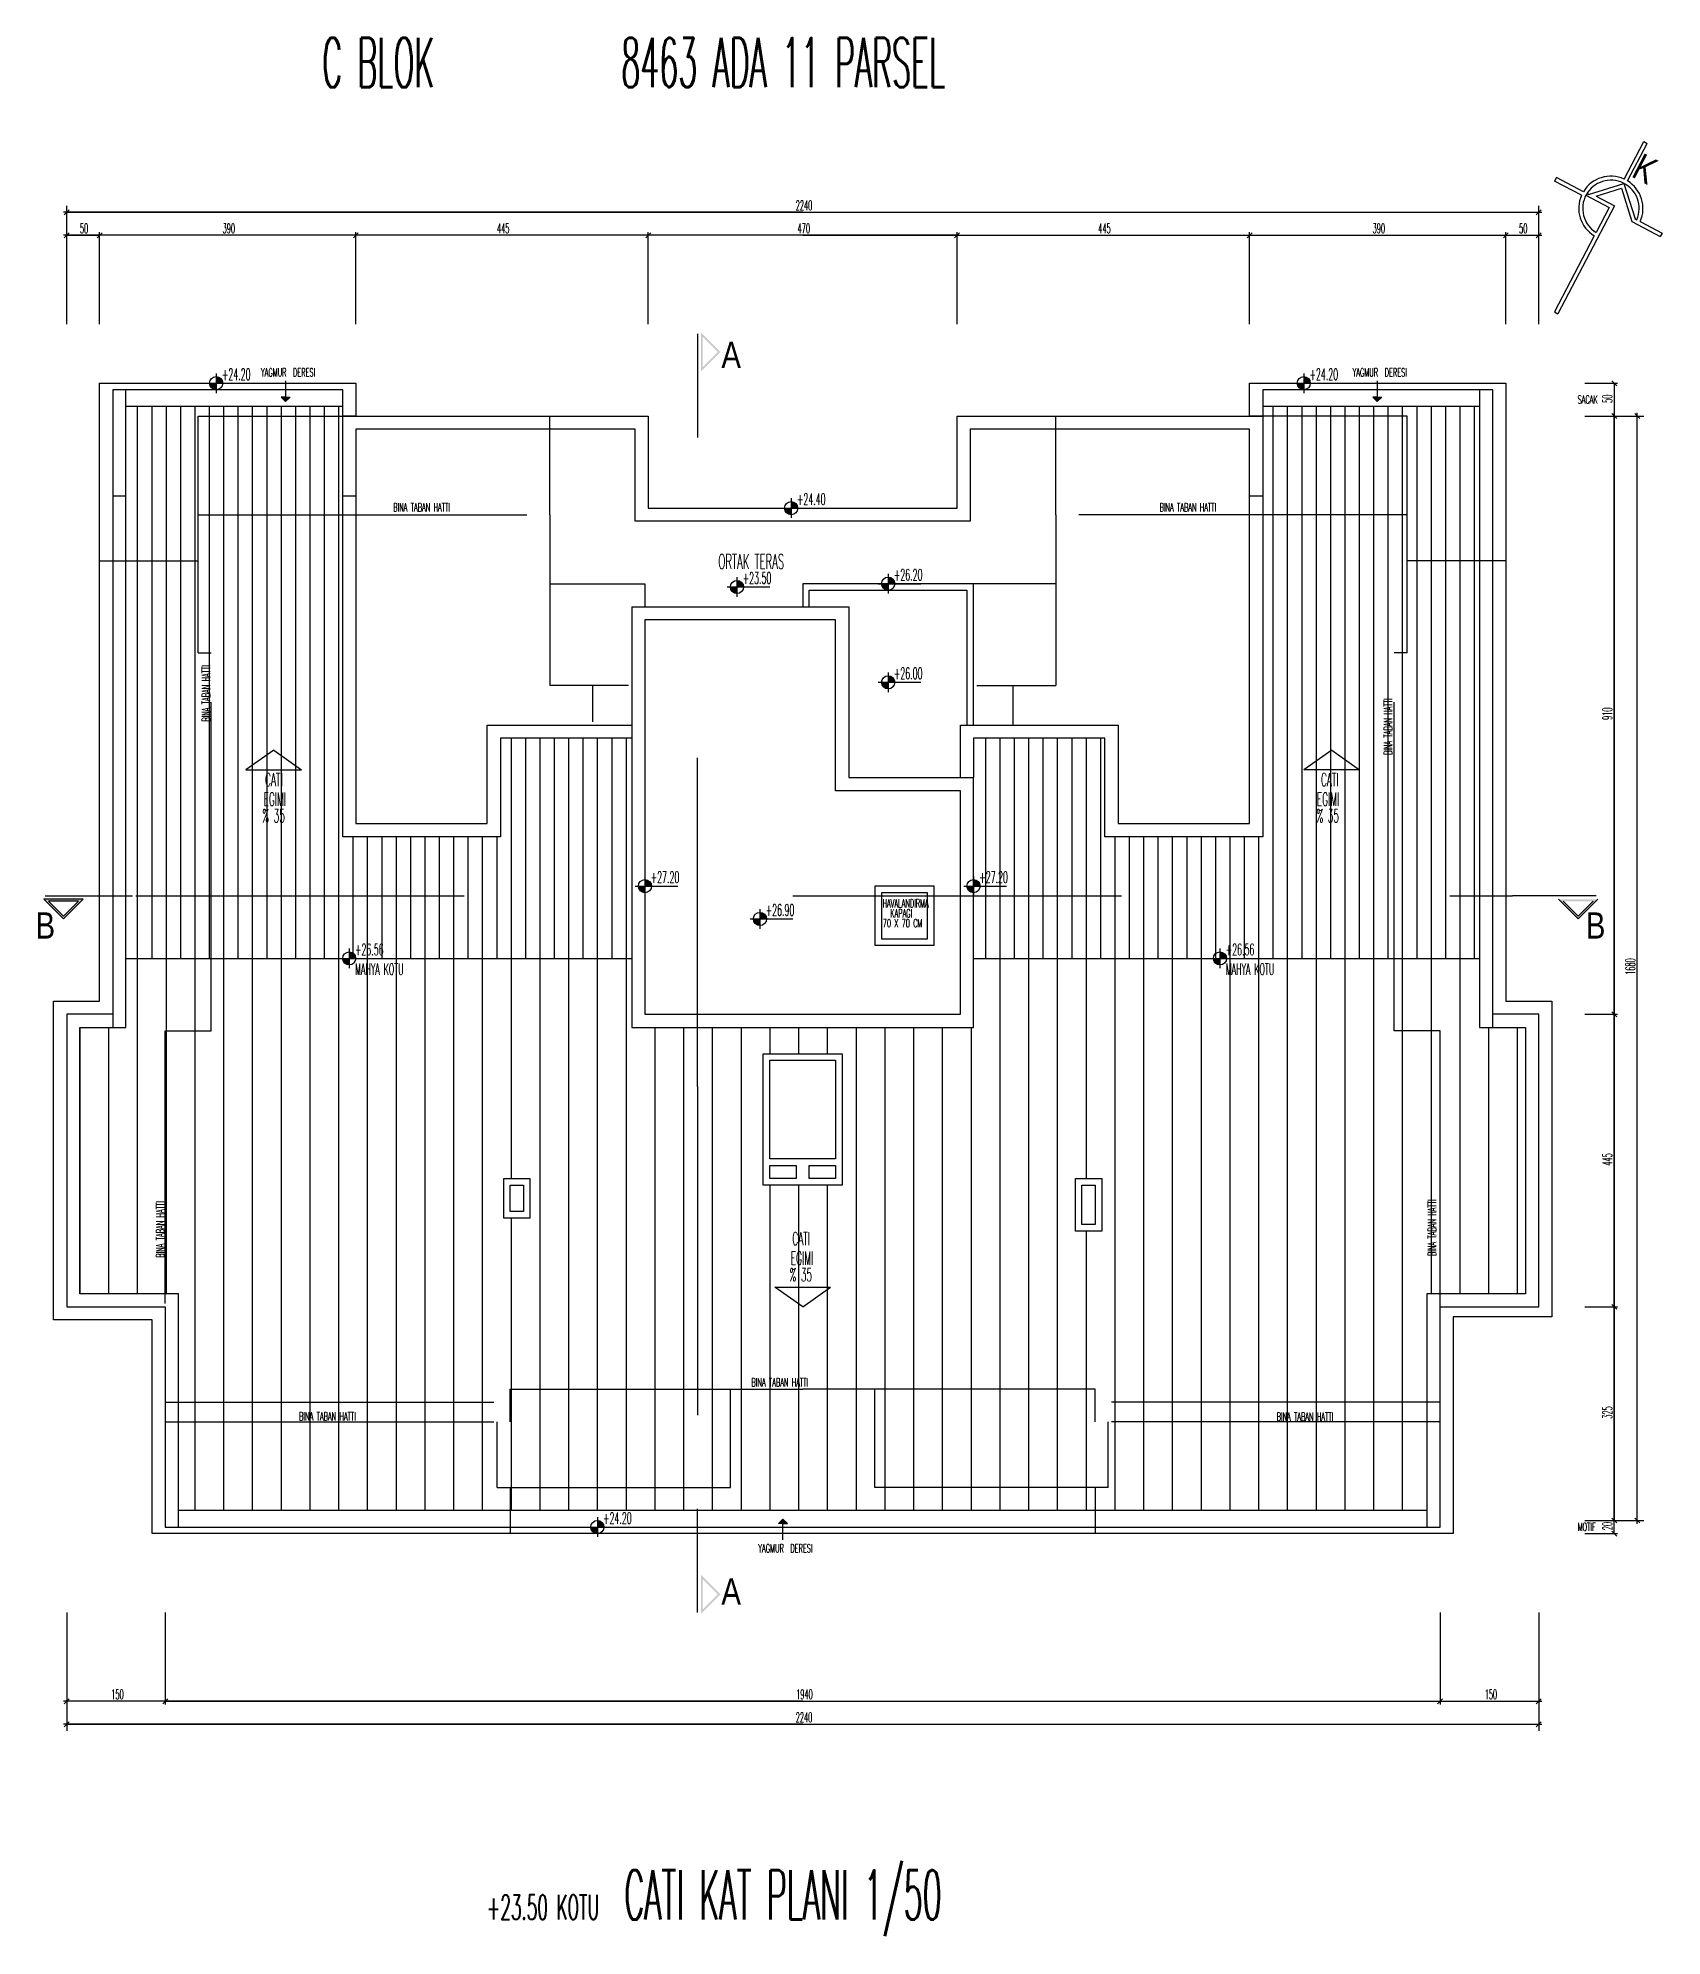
# Model space of a CAD drawing. Extents: x 78 to 306, y -397 to 18.
# Drawn here: x 277.383 to 277.878, y -396.89 to -396.313 of the extents above; entities that cross this region are included whole.
import ezdxf

# ---------------------------------------------------------------- set-up
doc = ezdxf.new("R2010")
doc.units = 0
doc.header["$LTSCALE"] = 0.5
doc.header["$MEASUREMENT"] = 0
doc.linetypes.add('DASHED', pattern=[0.75, 0.5, -0.25])
doc.linetypes.add('DOT2', pattern=[0.125, 0, -0.125])
doc.layers.get('0').update_dxf_attribs({"linetype": 'CONTINUOUS'})
for name, color, linetype in [('DUVAR', 6, 'CONTINUOUS'), ('IZDUSUM', 2, 'DOT2'), ('KAPI', 1, 'CONTINUOUS'), ('KOLON', 4, 'CONTINUOUS'), ('MERDIVEN', 3, 'CONTINUOUS'), ('OLCU', 31, 'CONTINUOUS'), ('TARAMA', 8, 'CONTINUOUS')]:
    doc.layers.add(name, color=color, linetype=linetype)
doc.styles.add('MİMARİ YAZI', font='arial.ttf')
doc.styles.add('OLCU', font='romans.shx', dxfattribs={"width": 0.6, "height": 0.125})
doc.styles.add('OLCUIC', font='ROMANS.SHX', dxfattribs={"width": 0.4, "height": 0.15})

msp = doc.modelspace()

# ---------------------------------------------------------------- texts
at = {"layer": 'KAPI'}
for s, height, rotation, style, width, p in [('K', 0.0081, 332.47256, 'MİMARİ YAZI', 0.8, (277.86799, -396.35452)), ('YAGMUR  DERESI', 0.0025, 360, 'OLCU', 0.5, (277.45128, -396.41552)), ('YAGMUR  DERESI', 0.0025, 360, 'OLCU', 0.5, (277.78351, -396.41552)), ('BINA TABAN HATTI', 0.0025, 360, 'OLCU', 0.5, (277.49154, -396.45656)), ('BINA TABAN HATTI', 0.0025, 360, 'OLCU', 0.5, (277.72475, -396.45656)), ('BINA TABAN HATTI', 0.0025, 90, 'OLCU', 0.5, (277.4358, -396.52054)), ('BINA TABAN HATTI', 0.0025, 90, 'OLCU', 0.5, (277.79554, -396.53068)), ('HAVALANDIRMA', 0.0025, 360, 'OLCU', 0.5, (277.64045, -396.57705)), ('70 X 70 CM', 0.0025, 360, 'OLCU', 0.5, (277.64052, -396.58309)), ('  KAPAGI', 0.0025, 360, 'OLCU', 0.5, (277.64077, -396.58008)), ('BINA TABAN HATTI', 0.0025, 90, 'OLCU', 0.5, (277.42185, -396.68363)), ('BINA TABAN HATTI', 0.0025, 90, 'OLCU', 0.5, (277.80891, -396.68311)), ('BINA TABAN HATTI', 0.0025, 360, 'OLCU', 0.5, (277.60054, -396.72276)), ('BINA TABAN HATTI', 0.0025, 360, 'OLCU', 0.5, (277.46289, -396.73312)), ('BINA TABAN HATTI', 0.0025, 360, 'OLCU', 0.5, (277.76039, -396.7332)), ('YAGMUR  DERESI', 0.0025, 360, 'OLCU', 0.5, (277.60265, -396.77327))]:
    msp.add_text(s, height=height, rotation=rotation, dxfattribs=dict(at, style=style, width=width)).set_placement(p)
for s, height, style, width, p in [('A', 0.008, 'MİMARİ YAZI', 0.8, (277.59139, -396.41297)), ('SACAK', 0.0025, 'OLCU', 0.5, (277.85199, -396.42376)), ('B', 0.008, 'MİMARİ YAZI', 0.8, (277.38266, -396.58653)), ('B', 0.008, 'MİMARİ YAZI', 0.8, (277.85449, -396.58653)), ('MOTIF', 0.0025, 'OLCU', 0.5, (277.85199, -396.76676)), ('A', 0.008, 'MİMARİ YAZI', 0.8, (277.59139, -396.78915))]:
    msp.add_text(s, height=height, dxfattribs=dict(at, style=style, width=width)).set_placement(p)
at = {"layer": 'KOLON', "style": 'OLCU', "width": 0.45}
for s, p in [('C BLOK', (277.46991, -396.32752)), ('8463 ADA 11 PARSEL', (277.56091, -396.32752)), ('CATI KAT PLANI 1/50 ', (277.56184, -396.88499))]:
    msp.add_text(s, height=0.015, dxfattribs=at).set_placement(p)
at = {"layer": 'MERDIVEN', "style": 'OLCU', "width": 0.5}
for s, height, p in [('+24.20', 0.0035, (277.4394, -396.41659)), ('+24.20', 0.0035, (277.7704, -396.41659)), ('+24.40', 0.0035, (277.6144, -396.45459)), ('+23.50', 0.0035, (277.5979, -396.47859)), ('+26.20', 0.0035, (277.6439, -396.47759)), ('+26.00', 0.0035, (277.6439, -396.50759)), ('CATI', 0.004, (277.45251, -396.54016)), ('CATI', 0.004, (277.45251, -396.54016)), ('CATI', 0.004, (277.77387, -396.54016)), ('CATI', 0.004, (277.77387, -396.54016)), ('%%% 35', 0.004, (277.45168, -396.55116)), ('%%% 35', 0.004, (277.45168, -396.55116)), ('EGIMI', 0.004, (277.45205, -396.54612)), ('EGIMI', 0.004, (277.45205, -396.54612)), ('%%% 35', 0.004, (277.77251, -396.55116)), ('%%% 35', 0.004, (277.77251, -396.55116)), ('EGIMI', 0.004, (277.77262, -396.54612)), ('EGIMI', 0.004, (277.77262, -396.54612)), ('+27.20', 0.0035, (277.5699, -396.56959)), ('+27.20', 0.0035, (277.6699, -396.56959)), ('+26.90', 0.0035, (277.6049, -396.57959)), ('+26.56', 0.0035, (277.4799, -396.59159)), ('+26.56', 0.0035, (277.7449, -396.59159)), ('MAHYA KOTU', 0.0035, (277.4799, -396.59759)), ('MAHYA KOTU', 0.0035, (277.7449, -396.59759)), ('CATI', 0.004, (277.61298, -396.6798)), ('CATI', 0.004, (277.61298, -396.6798)), ('EGIMI', 0.004, (277.61252, -396.68576)), ('EGIMI', 0.004, (277.61252, -396.68576)), ('%%% 35', 0.004, (277.61215, -396.6908)), ('%%% 35', 0.004, (277.61215, -396.6908)), ('+24.20', 0.0035, (277.5554, -396.76459))]:
    msp.add_text(s, height=height, dxfattribs=at).set_placement(p)
at = {"layer": 'MERDIVEN', "linetype": 'ByBlock', "style": 'OLCU', "width": 0.5}
for s, height, p in [('ORTAK TERAS', 0.0045, (277.59047, -396.47403)), ('+23.50 KOTU', 0.0075, (277.51995, -396.885))]:
    msp.add_text(s, height=height, dxfattribs=at).set_placement(p)
at = {"layer": 'OLCU', "style": 'OLCUIC', "width": 0.4}
for s, p in [('2240', (277.61403, -396.36496)), ('50', (277.39617, -396.37196)), ('390', (277.4396, -396.37196)), ('445', (277.5231, -396.37196)), ('470', (277.6146, -396.37196)), ('445', (277.7061, -396.37196)), ('390', (277.7896, -396.37196)), ('50', (277.83417, -396.37196)), ('150', (277.40572, -396.81796)), ('1940', (277.61414, -396.81796)), ('150', (277.82372, -396.81796)), ('2240', (277.61403, -396.82496))]:
    msp.add_text(s, height=0.003, dxfattribs=at).set_placement(p)
for s, p in [('50', (277.86254, -396.42353)), ('910', (277.86254, -396.51999)), ('1680', (277.86954, -396.59756)), ('445', (277.86254, -396.6556)), ('325', (277.86254, -396.7326)), ('20', (277.86254, -396.76653))]:
    msp.add_text(s, height=0.003, rotation=90, dxfattribs=at).set_placement(p)

# ---------------------------------------------------------------- hatches: boundary and pattern name
at = {"layer": 'KAPI'}
h = msp.add_hatch(color=256, dxfattribs=at)
h.paths.add_polyline_path([(277.58514, -396.41408), (277.58514, -396.40208), (277.59114, -396.40808)])
h.paths.add_polyline_path([(277.58574, -396.41264), (277.5903, -396.40808), (277.58574, -396.40353)], flags=16)
at = {"layer": 'KAPI', "ltscale": 1.4}
for points in [[(277.46012, -396.42182), (277.45877, -396.42182), (277.45741, -396.42182), (277.45877, -396.42315)], [(277.79236, -396.42182), (277.791, -396.42182), (277.78964, -396.42182), (277.791, -396.42315)], [(277.6115, -396.76449), (277.61014, -396.76449), (277.60879, -396.76449), (277.61014, -396.76316)]]:
    msp.add_hatch(color=256, dxfattribs=at).paths.add_polyline_path(points)
at = {"layer": 'KAPI'}
h = msp.add_hatch(color=256, dxfattribs=at)
h.paths.add_polyline_path([(277.39714, -396.57456), (277.38514, -396.57456), (277.39114, -396.58056)])
h.paths.add_polyline_path([(277.3957, -396.57516), (277.39114, -396.57971), (277.38659, -396.57516)], flags=16)
h = msp.add_hatch(color=256, dxfattribs=at)
h.paths.add_polyline_path([(277.84614, -396.57456), (277.85814, -396.57456), (277.85214, -396.58056)])
h.paths.add_polyline_path([(277.84759, -396.57516), (277.85214, -396.57971), (277.8567, -396.57516)], flags=16)
h = msp.add_hatch(color=256, dxfattribs=at)
h.paths.add_polyline_path([(277.58514, -396.78004), (277.58514, -396.79204), (277.59114, -396.78604)])
h.paths.add_polyline_path([(277.58574, -396.78148), (277.5903, -396.78604), (277.58574, -396.79059)], flags=16)
at = {"layer": 'MERDIVEN'}
h = msp.add_hatch(color=256, dxfattribs=at)
h.paths.add_polyline_path([(277.43764, -396.41556), (277.43764, -396.41756), (277.43964, -396.41756, 0.414214)])
h.paths.add_polyline_path([(277.43764, -396.41956), (277.43764, -396.41756), (277.43564, -396.41756, 0.414214)])
h = msp.add_hatch(color=256, dxfattribs=at)
h.paths.add_polyline_path([(277.76864, -396.41556), (277.76864, -396.41756), (277.77064, -396.41756, 0.414214)])
h.paths.add_polyline_path([(277.76864, -396.41956), (277.76864, -396.41756), (277.76664, -396.41756, 0.414214)])
h = msp.add_hatch(color=256, dxfattribs=at)
h.paths.add_polyline_path([(277.61264, -396.45356), (277.61264, -396.45556), (277.61464, -396.45556, 0.414214)])
h.paths.add_polyline_path([(277.61264, -396.45756), (277.61264, -396.45556), (277.61064, -396.45556, 0.414214)])
h = msp.add_hatch(color=256, dxfattribs=at)
h.paths.add_polyline_path([(277.59614, -396.47756), (277.59614, -396.47956), (277.59814, -396.47956, 0.414214)])
h.paths.add_polyline_path([(277.59614, -396.48156), (277.59614, -396.47956), (277.59414, -396.47956, 0.414214)])
h = msp.add_hatch(color=256, dxfattribs=at)
h.paths.add_polyline_path([(277.64214, -396.47656), (277.64214, -396.47856), (277.64414, -396.47856, 0.414214)])
h.paths.add_polyline_path([(277.64214, -396.48056), (277.64214, -396.47856), (277.64014, -396.47856, 0.414214)])
h = msp.add_hatch(color=256, dxfattribs=at)
h.paths.add_polyline_path([(277.64214, -396.50656), (277.64214, -396.50856), (277.64414, -396.50856, 0.414214)])
h.paths.add_polyline_path([(277.64214, -396.51056), (277.64214, -396.50856), (277.64014, -396.50856, 0.414214)])
h = msp.add_hatch(color=256, dxfattribs=at)
h.paths.add_polyline_path([(277.56814, -396.56856), (277.56814, -396.57056), (277.57014, -396.57056, 0.414214)])
h.paths.add_polyline_path([(277.56814, -396.57256), (277.56814, -396.57056), (277.56614, -396.57056, 0.414214)])
h = msp.add_hatch(color=256, dxfattribs=at)
h.paths.add_polyline_path([(277.66814, -396.56856), (277.66814, -396.57056), (277.67014, -396.57056, 0.414214)])
h.paths.add_polyline_path([(277.66814, -396.57256), (277.66814, -396.57056), (277.66614, -396.57056, 0.414214)])
h = msp.add_hatch(color=256, dxfattribs=at)
h.paths.add_polyline_path([(277.60314, -396.57856), (277.60314, -396.58056), (277.60514, -396.58056, 0.414214)])
h.paths.add_polyline_path([(277.60314, -396.58256), (277.60314, -396.58056), (277.60114, -396.58056, 0.414214)])
h = msp.add_hatch(color=256, dxfattribs=at)
h.paths.add_polyline_path([(277.47814, -396.59056), (277.47814, -396.59256), (277.48014, -396.59256, 0.414214)])
h.paths.add_polyline_path([(277.47814, -396.59456), (277.47814, -396.59256), (277.47614, -396.59256, 0.414214)])
h = msp.add_hatch(color=256, dxfattribs=at)
h.paths.add_polyline_path([(277.74314, -396.59056), (277.74314, -396.59256), (277.74514, -396.59256, 0.414214)])
h.paths.add_polyline_path([(277.74314, -396.59456), (277.74314, -396.59256), (277.74114, -396.59256, 0.414214)])
h = msp.add_hatch(color=256, dxfattribs=at)
h.paths.add_polyline_path([(277.55364, -396.76356), (277.55364, -396.76556), (277.55564, -396.76556, 0.414214)])
h.paths.add_polyline_path([(277.55364, -396.76756), (277.55364, -396.76556), (277.55164, -396.76556, 0.414214)])

# ---------------------------------------------------------------- linework, layer by layer
at = {"color": 0, "linetype": 'ByBlock'}
for p, q in [((277.39289, -396.36481), (277.39139, -396.36631)), ((277.83939, -396.36631), (277.84089, -396.36481)), ((277.39289, -396.37181), (277.39139, -396.37331)), ((277.40139, -396.37331), (277.40289, -396.37181)), ((277.40289, -396.37181), (277.40139, -396.37331)), ((277.47939, -396.37331), (277.48089, -396.37181)), ((277.48089, -396.37181), (277.47939, -396.37331)), ((277.56839, -396.37331), (277.56989, -396.37181)), ((277.56989, -396.37181), (277.56839, -396.37331)), ((277.66239, -396.37331), (277.66389, -396.37181)), ((277.66389, -396.37181), (277.66239, -396.37331)), ((277.75289, -396.37181), (277.75139, -396.37331)), ((277.75139, -396.37331), (277.75289, -396.37181)), ((277.83089, -396.37181), (277.82939, -396.37331)), ((277.82939, -396.37331), (277.83089, -396.37181)), ((277.83939, -396.37331), (277.84089, -396.37181)), ((277.86389, -396.41831), (277.86239, -396.41681)), ((277.86239, -396.42681), (277.86389, -396.42831)), ((277.86389, -396.42831), (277.86239, -396.42681)), ((277.87089, -396.42831), (277.86939, -396.42681)), ((277.86389, -396.61031), (277.86239, -396.60881)), ((277.86239, -396.60881), (277.86389, -396.61031)), ((277.86389, -396.69931), (277.86239, -396.69781)), ((277.86239, -396.69781), (277.86389, -396.69931)), ((277.86389, -396.76431), (277.86239, -396.76281)), ((277.86239, -396.76281), (277.86389, -396.76431)), ((277.86239, -396.76681), (277.86389, -396.76831)), ((277.86939, -396.76281), (277.87089, -396.76431)), ((277.39289, -396.81781), (277.39139, -396.81931)), ((277.42289, -396.81781), (277.42139, -396.81931)), ((277.42139, -396.81931), (277.42289, -396.81781)), ((277.80939, -396.81931), (277.81089, -396.81781)), ((277.81089, -396.81781), (277.80939, -396.81931)), ((277.83939, -396.81931), (277.84089, -396.81781)), ((277.39289, -396.82481), (277.39139, -396.82631)), ((277.83939, -396.82631), (277.84089, -396.82481))]:
    msp.add_line(p, q, dxfattribs=at)
at = {"layer": 'DUVAR', "ltscale": 1.4}
for p, q in [((277.40214, -396.41756), (277.48014, -396.41756)), ((277.40214, -396.60556), (277.40214, -396.41756)), ((277.47614, -396.41956), (277.40614, -396.41956)), ((277.40614, -396.41956), (277.40614, -396.61356)), ((277.41014, -396.61356), (277.41014, -396.41956)), ((277.47614, -396.55556), (277.47614, -396.41956)), ((277.48014, -396.41756), (277.48014, -396.42756)), ((277.75214, -396.42756), (277.75214, -396.41756)), ((277.75214, -396.41756), (277.83014, -396.41756)), ((277.82614, -396.41956), (277.75614, -396.41956)), ((277.75614, -396.41956), (277.75614, -396.42756)), ((277.82214, -396.41956), (277.82214, -396.61356)), ((277.82614, -396.61356), (277.82614, -396.41956)), ((277.83014, -396.41756), (277.83014, -396.60556)), ((277.48014, -396.42756), (277.47614, -396.42756)), ((277.48014, -396.42756), (277.56914, -396.42756)), ((277.56514, -396.43156), (277.48014, -396.43156)), ((277.48014, -396.43156), (277.48014, -396.55156)), ((277.56514, -396.45956), (277.56514, -396.43156)), ((277.56914, -396.42756), (277.56914, -396.45556)), ((277.66314, -396.45556), (277.66314, -396.42756)), ((277.66314, -396.42756), (277.75614, -396.42756)), ((277.75214, -396.43156), (277.66714, -396.43156)), ((277.66714, -396.43156), (277.66714, -396.45956)), ((277.75214, -396.55156), (277.75214, -396.43156)), ((277.75614, -396.42756), (277.75614, -396.55556)), ((277.40614, -396.45185), (277.41014, -396.45185)), ((277.47614, -396.45185), (277.48014, -396.45185)), ((277.75214, -396.45185), (277.75614, -396.45185)), ((277.61614, -396.45956), (277.56514, -396.45956)), ((277.56914, -396.45556), (277.61614, -396.45556)), ((277.61614, -396.45556), (277.66314, -396.45556)), ((277.66714, -396.45956), (277.61614, -396.45956)), ((277.66814, -396.47856), (277.61614, -396.47856)), ((277.61614, -396.47856), (277.61614, -396.48556)), ((277.61814, -396.48556), (277.61814, -396.48056)), ((277.61814, -396.48056), (277.66614, -396.48056)), ((277.66614, -396.48056), (277.66614, -396.52156)), ((277.66814, -396.52156), (277.66814, -396.47856)), ((277.52014, -396.55156), (277.52014, -396.52156)), ((277.52014, -396.52156), (277.56414, -396.52156)), ((277.66414, -396.53756), (277.66414, -396.52156)), ((277.66414, -396.52156), (277.71214, -396.52156)), ((277.71214, -396.52156), (277.71214, -396.55156)), ((277.56414, -396.52556), (277.52414, -396.52556)), ((277.52414, -396.52556), (277.52414, -396.55556)), ((277.70814, -396.52556), (277.66814, -396.52556)), ((277.66814, -396.52556), (277.66814, -396.53756)), ((277.70814, -396.55556), (277.70814, -396.52556)), ((277.48014, -396.55156), (277.52014, -396.55156)), ((277.71214, -396.55156), (277.75214, -396.55156)), ((277.52414, -396.55556), (277.47614, -396.55556)), ((277.75614, -396.55556), (277.70814, -396.55556)), ((277.38814, -396.70256), (277.38814, -396.60556)), ((277.38814, -396.60556), (277.40214, -396.60556)), ((277.40614, -396.60956), (277.39214, -396.60956)), ((277.39214, -396.60956), (277.39214, -396.69856)), ((277.84014, -396.60956), (277.82614, -396.60956)), ((277.83014, -396.60556), (277.84414, -396.60556)), ((277.84014, -396.69856), (277.84014, -396.60956)), ((277.84414, -396.60556), (277.84414, -396.70156)), ((277.39614, -396.69456), (277.39614, -396.61356)), ((277.39614, -396.61356), (277.41014, -396.61356)), ((277.82214, -396.61356), (277.82614, -396.61356)), ((277.82614, -396.61356), (277.83614, -396.61356)), ((277.83614, -396.61356), (277.83614, -396.69456)), ((277.42614, -396.69456), (277.39614, -396.69456)), ((277.42614, -396.76556), (277.42614, -396.69456)), ((277.83614, -396.69456), (277.80614, -396.69456)), ((277.80614, -396.69456), (277.80614, -396.76556)), ((277.41814, -396.70256), (277.38814, -396.70256)), ((277.39214, -396.69856), (277.42214, -396.69856)), ((277.41814, -396.76756), (277.41814, -396.70256)), ((277.42214, -396.69856), (277.42214, -396.76556)), ((277.81014, -396.76556), (277.81014, -396.69856)), ((277.81014, -396.69856), (277.84014, -396.69856)), ((277.84414, -396.70156), (277.81414, -396.70156)), ((277.81414, -396.70156), (277.81414, -396.76756)), ((277.42214, -396.76556), (277.61614, -396.76556)), ((277.61614, -396.76556), (277.81014, -396.76556)), ((277.61614, -396.76756), (277.41814, -396.76756)), ((277.81414, -396.76756), (277.61614, -396.76756))]:
    msp.add_line(p, q, dxfattribs=at)
at = {"layer": 'IZDUSUM', "ltscale": 0.6}
for p, q in [((277.43214, -396.45756), (277.43214, -396.42756)), ((277.43214, -396.42756), (277.48014, -396.42756)), ((277.53914, -396.45756), (277.53914, -396.42756)), ((277.69314, -396.45756), (277.69314, -396.42756)), ((277.80014, -396.42756), (277.75214, -396.42756)), ((277.80014, -396.45756), (277.80014, -396.42756)), ((277.43214, -396.45756), (277.53914, -396.45756)), ((277.43214, -396.49956), (277.43214, -396.45756)), ((277.53914, -396.45756), (277.53914, -396.50956)), ((277.80014, -396.45756), (277.69314, -396.45756)), ((277.69314, -396.45756), (277.69314, -396.50956)), ((277.80014, -396.49956), (277.80014, -396.45756)), ((277.40214, -396.47156), (277.43214, -396.47156)), ((277.83014, -396.47156), (277.80014, -396.47156)), ((277.53914, -396.47856), (277.56814, -396.47856)), ((277.56814, -396.47856), (277.56814, -396.48556)), ((277.69314, -396.47856), (277.66414, -396.47856)), ((277.43214, -396.49956), (277.43614, -396.49956)), ((277.43614, -396.61456), (277.43614, -396.49956)), ((277.79614, -396.61456), (277.79614, -396.49956)), ((277.80014, -396.49956), (277.79614, -396.49956)), ((277.55214, -396.50956), (277.53914, -396.50956)), ((277.68014, -396.50956), (277.69314, -396.50956)), ((277.42214, -396.69756), (277.42214, -396.61456)), ((277.42214, -396.61456), (277.43614, -396.61456)), ((277.81014, -396.61456), (277.79614, -396.61456)), ((277.81014, -396.69856), (277.81014, -396.61456)), ((277.52714, -396.72356), (277.59414, -396.72356)), ((277.52714, -396.72756), (277.52714, -396.72356)), ((277.59414, -396.72356), (277.61614, -396.72356)), ((277.59414, -396.75356), (277.59414, -396.72356)), ((277.63814, -396.72356), (277.61614, -396.72356)), ((277.70514, -396.72356), (277.63814, -396.72356)), ((277.63814, -396.75356), (277.63814, -396.72356)), ((277.70514, -396.72756), (277.70514, -396.72356)), ((277.42214, -396.72756), (277.52714, -396.72756)), ((277.52714, -396.73356), (277.52714, -396.72756)), ((277.81014, -396.72756), (277.70514, -396.72756)), ((277.70514, -396.73356), (277.70514, -396.72756)), ((277.42214, -396.73356), (277.52714, -396.73356)), ((277.52314, -396.75356), (277.52314, -396.73356)), ((277.81014, -396.73356), (277.70514, -396.73356)), ((277.70914, -396.75356), (277.70914, -396.73356)), ((277.52314, -396.75356), (277.59414, -396.75356)), ((277.52714, -396.75356), (277.52714, -396.76756)), ((277.70914, -396.75356), (277.63814, -396.75356)), ((277.70514, -396.75356), (277.70514, -396.76756))]:
    msp.add_line(p, q, dxfattribs=at)
at = {"layer": 'KAPI'}
for p, q in [((277.45877, -396.41682), (277.45877, -396.42182)), ((277.791, -396.41682), (277.791, -396.42182)), ((277.41014, -396.42456), (277.47614, -396.42456)), ((277.75614, -396.42456), (277.82214, -396.42456)), ((277.39714, -396.57456), (277.38514, -396.57456)), ((277.39114, -396.58056), (277.38514, -396.57456)), ((277.3957, -396.57516), (277.38659, -396.57516)), ((277.39114, -396.57971), (277.38659, -396.57516)), ((277.39114, -396.58056), (277.39714, -396.57456)), ((277.39114, -396.57971), (277.3957, -396.57516)), ((277.85214, -396.58056), (277.84614, -396.57456)), ((277.85214, -396.57971), (277.84759, -396.57516)), ((277.85214, -396.58056), (277.85814, -396.57456)), ((277.85214, -396.57971), (277.8567, -396.57516)), ((277.80614, -396.76056), (277.42614, -396.76056)), ((277.61014, -396.76949), (277.61014, -396.76449))]:
    msp.add_line(p, q, dxfattribs=at)
at = {"layer": 'KAPI', "ltscale": 1.4}
for p, q in [((277.45877, -396.42182), (277.45741, -396.42182)), ((277.45877, -396.42315), (277.45741, -396.42182)), ((277.45877, -396.42182), (277.46012, -396.42182)), ((277.45877, -396.42315), (277.46012, -396.42182)), ((277.791, -396.42182), (277.78964, -396.42182)), ((277.791, -396.42315), (277.78964, -396.42182)), ((277.791, -396.42182), (277.79236, -396.42182)), ((277.791, -396.42315), (277.79236, -396.42182)), ((277.61014, -396.76316), (277.60879, -396.76449)), ((277.61014, -396.76449), (277.60879, -396.76449)), ((277.61014, -396.76316), (277.6115, -396.76449)), ((277.61014, -396.76449), (277.6115, -396.76449))]:
    msp.add_line(p, q, dxfattribs=at)
at = {"layer": 'KAPI', "linetype": 'DASHED', "ltscale": 0.4}
for p, q in [((277.58414, -396.63156), (277.58414, -396.43208)), ((277.41314, -396.57356), (277.83214, -396.57356)), ((277.58414, -396.63156), (277.58414, -396.76204))]:
    msp.add_line(p, q, dxfattribs=at)
at = {"layer": 'KOLON', "linetype": 'DASHED', "ltscale": 0.4}
for p, q in [((277.58414, -396.40256), (277.58414, -396.43408)), ((277.38562, -396.57356), (277.41214, -396.57356)), ((277.85767, -396.57356), (277.83214, -396.57356)), ((277.58414, -396.79156), (277.58414, -396.76004))]:
    msp.add_line(p, q, dxfattribs=at)
at = {"layer": 'KOLON', "ltscale": 1.4}
for p, q in [((277.56414, -396.48556), (277.63014, -396.48556)), ((277.56414, -396.48556), (277.56414, -396.61356)), ((277.62614, -396.48956), (277.56814, -396.48956)), ((277.56814, -396.48956), (277.56814, -396.60956)), ((277.62614, -396.54156), (277.62614, -396.48956)), ((277.63014, -396.48556), (277.63014, -396.53756)), ((277.66414, -396.54156), (277.62614, -396.54156)), ((277.63014, -396.53756), (277.66814, -396.53756)), ((277.66414, -396.60956), (277.66414, -396.54156)), ((277.66814, -396.61356), (277.66814, -396.53756)), ((277.41014, -396.59256), (277.56414, -396.59256)), ((277.66814, -396.59256), (277.82214, -396.59256)), ((277.56814, -396.60956), (277.66414, -396.60956)), ((277.56414, -396.61356), (277.66814, -396.61356))]:
    msp.add_line(p, q, dxfattribs=at)
at = {"layer": 'MERDIVEN', "ltscale": 1.5}
for p, q in [((277.86612, -396.35545), (277.8721, -396.34404)), ((277.86718, -396.35601), (277.87316, -396.34459)), ((277.8721, -396.34404), (277.87316, -396.34459)), ((277.84555, -396.35501), (277.845, -396.35607)), ((277.85319, -396.36037), (277.845, -396.35607)), ((277.85375, -396.35931), (277.84555, -396.35501)), ((277.85532, -396.36013), (277.8661, -396.35677)), ((277.8661, -396.35677), (277.86946, -396.36755)), ((277.85451, -396.36039), (277.86158, -396.3641)), ((277.85532, -396.36013), (277.85481, -396.35987)), ((277.85763, -396.36067), (277.86531, -396.35827)), ((277.85763, -396.36067), (277.8632, -396.36359)), ((277.86531, -396.35827), (277.86846, -396.36838)), ((277.8632, -396.36359), (277.84597, -396.39643)), ((277.86158, -396.3641), (277.8576, -396.37168)), ((277.86846, -396.36838), (277.87713, -396.37293)), ((277.86946, -396.36755), (277.86997, -396.36782)), ((277.87103, -396.36838), (277.87769, -396.37187)), ((277.85705, -396.37274), (277.84491, -396.39588)), ((277.87769, -396.37187), (277.87713, -396.37293)), ((277.84491, -396.39588), (277.84597, -396.39643))]:
    msp.add_line(p, q, dxfattribs=at)
at = {"layer": 'MERDIVEN'}
for p, q in [((277.43764, -396.41456), (277.43764, -396.42056)), ((277.43764, -396.41456), (277.43764, -396.42056)), ((277.76864, -396.41456), (277.76864, -396.42056)), ((277.76864, -396.41456), (277.76864, -396.42056)), ((277.43464, -396.41756), (277.44764, -396.41756)), ((277.43464, -396.41756), (277.44764, -396.41756)), ((277.76564, -396.41756), (277.77864, -396.41756)), ((277.76564, -396.41756), (277.77864, -396.41756)), ((277.61264, -396.45256), (277.61264, -396.45856)), ((277.61264, -396.45256), (277.61264, -396.45856)), ((277.60964, -396.45556), (277.62264, -396.45556)), ((277.60964, -396.45556), (277.62264, -396.45556)), ((277.59614, -396.47656), (277.59614, -396.48256)), ((277.59614, -396.47656), (277.59614, -396.48256)), ((277.64214, -396.47556), (277.64214, -396.48156)), ((277.64214, -396.47556), (277.64214, -396.48156)), ((277.59314, -396.47956), (277.60614, -396.47956)), ((277.63914, -396.47856), (277.65214, -396.47856)), ((277.63914, -396.47856), (277.65214, -396.47856)), ((277.64214, -396.50556), (277.64214, -396.51156)), ((277.64214, -396.50556), (277.64214, -396.51156)), ((277.63914, -396.50856), (277.65214, -396.50856)), ((277.63914, -396.50856), (277.65214, -396.50856)), ((277.45514, -396.52916), (277.44664, -396.53516)), ((277.45514, -396.52916), (277.44664, -396.53516)), ((277.45514, -396.52916), (277.46364, -396.53516)), ((277.45514, -396.52916), (277.46364, -396.53516)), ((277.77714, -396.52916), (277.76864, -396.53516)), ((277.77714, -396.52916), (277.76864, -396.53516)), ((277.77714, -396.52916), (277.78564, -396.53516)), ((277.77714, -396.52916), (277.78564, -396.53516)), ((277.44664, -396.53516), (277.46364, -396.53516)), ((277.44664, -396.53516), (277.46364, -396.53516)), ((277.78564, -396.53516), (277.76864, -396.53516)), ((277.78564, -396.53516), (277.76864, -396.53516)), ((277.56514, -396.57056), (277.57814, -396.57056)), ((277.56514, -396.57056), (277.57814, -396.57056)), ((277.56814, -396.56756), (277.56814, -396.57356)), ((277.56814, -396.56756), (277.56814, -396.57356)), ((277.65614, -396.57056), (277.63814, -396.57056)), ((277.63814, -396.57056), (277.63814, -396.58856)), ((277.65614, -396.58856), (277.65614, -396.57056)), ((277.66514, -396.57056), (277.67814, -396.57056)), ((277.66514, -396.57056), (277.67814, -396.57056)), ((277.66814, -396.56756), (277.66814, -396.57356)), ((277.66814, -396.56756), (277.66814, -396.57356)), ((277.65414, -396.57256), (277.64014, -396.57256)), ((277.64014, -396.57256), (277.64014, -396.58656)), ((277.65414, -396.58656), (277.65414, -396.57256)), ((277.60014, -396.58056), (277.61314, -396.58056)), ((277.60014, -396.58056), (277.61314, -396.58056)), ((277.60314, -396.57756), (277.60314, -396.58356)), ((277.60314, -396.57756), (277.60314, -396.58356)), ((277.64014, -396.58656), (277.65414, -396.58656)), ((277.47514, -396.59256), (277.48814, -396.59256)), ((277.47514, -396.59256), (277.48814, -396.59256)), ((277.47814, -396.58956), (277.47814, -396.59556)), ((277.47814, -396.58956), (277.47814, -396.59556)), ((277.63814, -396.58856), (277.65614, -396.58856)), ((277.74014, -396.59256), (277.75314, -396.59256)), ((277.74014, -396.59256), (277.75314, -396.59256)), ((277.74314, -396.58956), (277.74314, -396.59556)), ((277.74314, -396.58956), (277.74314, -396.59556)), ((277.60414, -396.62156), (277.62814, -396.62156)), ((277.60414, -396.66156), (277.60414, -396.62156)), ((277.62814, -396.62156), (277.62814, -396.66156)), ((277.60614, -396.62356), (277.62614, -396.62356)), ((277.60614, -396.65356), (277.60614, -396.62356)), ((277.62614, -396.62356), (277.62614, -396.65356)), ((277.62614, -396.65356), (277.60614, -396.65356)), ((277.60614, -396.65556), (277.61414, -396.65556)), ((277.60614, -396.65956), (277.60614, -396.65556)), ((277.61414, -396.65556), (277.61414, -396.65956)), ((277.61814, -396.65556), (277.62614, -396.65556)), ((277.61814, -396.65956), (277.61814, -396.65556)), ((277.62614, -396.65556), (277.62614, -396.65956)), ((277.52514, -396.65956), (277.53314, -396.65956)), ((277.52514, -396.67156), (277.52514, -396.65956)), ((277.52714, -396.66156), (277.53114, -396.66156)), ((277.52714, -396.66956), (277.52714, -396.66156)), ((277.53114, -396.66156), (277.53114, -396.66956)), ((277.53314, -396.65956), (277.53314, -396.67156)), ((277.62814, -396.66156), (277.60414, -396.66156)), ((277.61414, -396.65956), (277.60614, -396.65956)), ((277.62614, -396.65956), (277.61814, -396.65956)), ((277.69914, -396.65956), (277.70714, -396.65956)), ((277.69914, -396.67556), (277.69914, -396.65956)), ((277.70114, -396.66156), (277.70514, -396.66156)), ((277.70114, -396.67356), (277.70114, -396.66156)), ((277.70514, -396.66156), (277.70514, -396.67356)), ((277.70714, -396.65956), (277.70714, -396.67556)), ((277.53314, -396.67156), (277.52514, -396.67156)), ((277.53114, -396.66956), (277.52714, -396.66956)), ((277.70514, -396.67356), (277.70114, -396.67356)), ((277.70714, -396.67556), (277.69914, -396.67556)), ((277.60764, -396.69261), (277.62464, -396.69261)), ((277.61614, -396.69861), (277.60764, -396.69261)), ((277.60764, -396.69261), (277.62464, -396.69261)), ((277.61614, -396.69861), (277.60764, -396.69261)), ((277.61614, -396.69861), (277.62464, -396.69261)), ((277.61614, -396.69861), (277.62464, -396.69261)), ((277.55064, -396.76556), (277.56364, -396.76556)), ((277.55064, -396.76556), (277.56364, -396.76556)), ((277.55364, -396.76256), (277.55364, -396.76856)), ((277.55364, -396.76256), (277.55364, -396.76856))]:
    msp.add_line(p, q, dxfattribs=at)
at = {"layer": 'MERDIVEN', "ltscale": 1.4}
for p, q in [((277.56314, -396.50956), (277.55214, -396.50956)), ((277.55214, -396.50956), (277.55214, -396.52056)), ((277.66914, -396.50956), (277.68014, -396.50956)), ((277.68014, -396.50956), (277.68014, -396.52156))]:
    msp.add_line(p, q, dxfattribs=at)
at = {"layer": 'MERDIVEN'}
for centre in [(277.43764, -396.41756), (277.43764, -396.41756), (277.76864, -396.41756), (277.76864, -396.41756), (277.61264, -396.45556), (277.61264, -396.45556), (277.59614, -396.47956), (277.59614, -396.47956), (277.64214, -396.47856), (277.64214, -396.47856), (277.64214, -396.50856), (277.64214, -396.50856), (277.56814, -396.57056), (277.56814, -396.57056), (277.66814, -396.57056), (277.66814, -396.57056), (277.60314, -396.58056), (277.60314, -396.58056), (277.47814, -396.59256), (277.47814, -396.59256), (277.74314, -396.59256), (277.74314, -396.59256), (277.55364, -396.76556), (277.55364, -396.76556)]:
    msp.add_circle(centre, 0.002, dxfattribs=at)
at = {"layer": 'MERDIVEN', "ltscale": 1.5}
for radius, start, end in [(0.00858, 336.31943, 238.31841), (0.00978, 65.82893, 148.80891), (0.00978, 335.82893, 58.80891), (0.00978, 155.82893, 238.80891)]:
    msp.add_arc((277.86211, -396.36437), radius, start, end, dxfattribs=at)
at = {"layer": 'OLCU', "ltscale": 1.4}
for p, q in [((277.61614, -396.36556), (277.39114, -396.36556)), ((277.39214, -396.39956), (277.39214, -396.36356)), ((277.39214, -396.36556), (277.84014, -396.36556)), ((277.61614, -396.36556), (277.84114, -396.36556)), ((277.84014, -396.39956), (277.84014, -396.36356)), ((277.61614, -396.37256), (277.39114, -396.37256)), ((277.39214, -396.37256), (277.40214, -396.37256)), ((277.40214, -396.39956), (277.40214, -396.37156)), ((277.48014, -396.37256), (277.40214, -396.37256)), ((277.48014, -396.39956), (277.48014, -396.37156)), ((277.56914, -396.37256), (277.48014, -396.37256)), ((277.56914, -396.39956), (277.56914, -396.37156)), ((277.66314, -396.37256), (277.56914, -396.37256)), ((277.61614, -396.37256), (277.84114, -396.37256)), ((277.66314, -396.39956), (277.66314, -396.37156)), ((277.66314, -396.37256), (277.75214, -396.37256)), ((277.75214, -396.39956), (277.75214, -396.37156)), ((277.75214, -396.37256), (277.83014, -396.37256)), ((277.83014, -396.39956), (277.83014, -396.37156)), ((277.83014, -396.37256), (277.84014, -396.37256)), ((277.84014, -396.39956), (277.84014, -396.37156)), ((277.85414, -396.41756), (277.86414, -396.41756)), ((277.86314, -396.41756), (277.86314, -396.42756)), ((277.85414, -396.42756), (277.87214, -396.42756)), ((277.86314, -396.76456), (277.86314, -396.42656)), ((277.86314, -396.42756), (277.86314, -396.60956)), ((277.87014, -396.76456), (277.87014, -396.42656)), ((277.87014, -396.76356), (277.87014, -396.42756)), ((277.85414, -396.60956), (277.86414, -396.60956)), ((277.86314, -396.60956), (277.86314, -396.69856)), ((277.85414, -396.69856), (277.86414, -396.69856)), ((277.86314, -396.69856), (277.86314, -396.76356)), ((277.85414, -396.76356), (277.87214, -396.76356)), ((277.86314, -396.76756), (277.86314, -396.76356)), ((277.85414, -396.76756), (277.86414, -396.76756)), ((277.39214, -396.79156), (277.39214, -396.82756)), ((277.42214, -396.79156), (277.42214, -396.81956)), ((277.81014, -396.79156), (277.81014, -396.81956)), ((277.84014, -396.79156), (277.84014, -396.82756)), ((277.61614, -396.81856), (277.39114, -396.81856)), ((277.42214, -396.81856), (277.39214, -396.81856)), ((277.42214, -396.81856), (277.81014, -396.81856)), ((277.61614, -396.81856), (277.84114, -396.81856)), ((277.81014, -396.81856), (277.84014, -396.81856)), ((277.61614, -396.82556), (277.39114, -396.82556)), ((277.39214, -396.82556), (277.84014, -396.82556)), ((277.61614, -396.82556), (277.84114, -396.82556))]:
    msp.add_line(p, q, dxfattribs=at)
at = {"layer": 'TARAMA', "ltscale": 1.4}
for p, q in [((277.41373, -396.59256), (277.41373, -396.42456)), ((277.41811, -396.59256), (277.41811, -396.42456)), ((277.42248, -396.59256), (277.42248, -396.42456)), ((277.42686, -396.59256), (277.42686, -396.42456)), ((277.43123, -396.59256), (277.43123, -396.42456)), ((277.43561, -396.59256), (277.43561, -396.42456)), ((277.43998, -396.59256), (277.43998, -396.42456)), ((277.44436, -396.59256), (277.44436, -396.42456)), ((277.44873, -396.59256), (277.44873, -396.42456)), ((277.45311, -396.59256), (277.45311, -396.42456)), ((277.45748, -396.59256), (277.45748, -396.42456)), ((277.46186, -396.59256), (277.46186, -396.42456)), ((277.46623, -396.59256), (277.46623, -396.42456)), ((277.47061, -396.59256), (277.47061, -396.42456)), ((277.47498, -396.59256), (277.47498, -396.42456)), ((277.75936, -396.59256), (277.75936, -396.42456)), ((277.76373, -396.59256), (277.76373, -396.42456)), ((277.76811, -396.59256), (277.76811, -396.42456)), ((277.77248, -396.59256), (277.77248, -396.42456)), ((277.77686, -396.59256), (277.77686, -396.42456)), ((277.78123, -396.59256), (277.78123, -396.42456)), ((277.78561, -396.59256), (277.78561, -396.42456)), ((277.78998, -396.59256), (277.78998, -396.42456)), ((277.79436, -396.59256), (277.79436, -396.42456)), ((277.79873, -396.59256), (277.79873, -396.42456)), ((277.80311, -396.59256), (277.80311, -396.42456)), ((277.80748, -396.59256), (277.80748, -396.42456)), ((277.81186, -396.59256), (277.81186, -396.42456)), ((277.81623, -396.59256), (277.81623, -396.42456)), ((277.82061, -396.59256), (277.82061, -396.42456)), ((277.52748, -396.59256), (277.52748, -396.52556)), ((277.53186, -396.59256), (277.53186, -396.52556)), ((277.53623, -396.59256), (277.53623, -396.52556)), ((277.54061, -396.59256), (277.54061, -396.52556)), ((277.54498, -396.59256), (277.54498, -396.52556)), ((277.54936, -396.59256), (277.54936, -396.52556)), ((277.55373, -396.59256), (277.55373, -396.52556)), ((277.55811, -396.59256), (277.55811, -396.52556)), ((277.56248, -396.59256), (277.56248, -396.52556)), ((277.67186, -396.59256), (277.67186, -396.52556)), ((277.67623, -396.59256), (277.67623, -396.52556)), ((277.68061, -396.59256), (277.68061, -396.52556)), ((277.68498, -396.59256), (277.68498, -396.52556)), ((277.68936, -396.59256), (277.68936, -396.52556)), ((277.69373, -396.59256), (277.69373, -396.52556)), ((277.69811, -396.59256), (277.69811, -396.52556)), ((277.70248, -396.59256), (277.70248, -396.52556)), ((277.70686, -396.59256), (277.70686, -396.52556)), ((277.47936, -396.59256), (277.47936, -396.55556)), ((277.48373, -396.59256), (277.48373, -396.55556)), ((277.48811, -396.59256), (277.48811, -396.55556)), ((277.49248, -396.59256), (277.49248, -396.55556)), ((277.49686, -396.59256), (277.49686, -396.55556)), ((277.50123, -396.59256), (277.50123, -396.55556)), ((277.50561, -396.59256), (277.50561, -396.55556)), ((277.50998, -396.59256), (277.50998, -396.55556)), ((277.51436, -396.59256), (277.51436, -396.55556)), ((277.51873, -396.59256), (277.51873, -396.55556)), ((277.52311, -396.59256), (277.52311, -396.55556)), ((277.71123, -396.59256), (277.71123, -396.55556)), ((277.71561, -396.59256), (277.71561, -396.55556)), ((277.71998, -396.59256), (277.71998, -396.55556)), ((277.72436, -396.59256), (277.72436, -396.55556)), ((277.72873, -396.59256), (277.72873, -396.55556)), ((277.73311, -396.59256), (277.73311, -396.55556)), ((277.73748, -396.59256), (277.73748, -396.55556)), ((277.74186, -396.59256), (277.74186, -396.55556)), ((277.74623, -396.59256), (277.74623, -396.55556)), ((277.75061, -396.59256), (277.75061, -396.55556)), ((277.75498, -396.59256), (277.75498, -396.55556)), ((277.41373, -396.69456), (277.41373, -396.59256)), ((277.42248, -396.69456), (277.42248, -396.59256)), ((277.43123, -396.76056), (277.43123, -396.59256)), ((277.43998, -396.76056), (277.43998, -396.59256)), ((277.44873, -396.76056), (277.44873, -396.59256)), ((277.45748, -396.76056), (277.45748, -396.59256)), ((277.46623, -396.76056), (277.46623, -396.59256)), ((277.47498, -396.76056), (277.47498, -396.59256)), ((277.48373, -396.76056), (277.48373, -396.59256)), ((277.49248, -396.76056), (277.49248, -396.59256)), ((277.50123, -396.76056), (277.50123, -396.59256)), ((277.50998, -396.76056), (277.50998, -396.59256)), ((277.51873, -396.76056), (277.51873, -396.59256)), ((277.52748, -396.65956), (277.52748, -396.59256)), ((277.53623, -396.76056), (277.53623, -396.59256)), ((277.54498, -396.76056), (277.54498, -396.59256)), ((277.55373, -396.76056), (277.55373, -396.59256)), ((277.56248, -396.76056), (277.56248, -396.59256)), ((277.67623, -396.76056), (277.67623, -396.59256)), ((277.68498, -396.76056), (277.68498, -396.59256)), ((277.69373, -396.76056), (277.69373, -396.59256)), ((277.70248, -396.65956), (277.70248, -396.59256)), ((277.71123, -396.76056), (277.71123, -396.59256)), ((277.71998, -396.76056), (277.71998, -396.59256)), ((277.72873, -396.76056), (277.72873, -396.59256)), ((277.73748, -396.76056), (277.73748, -396.59256)), ((277.74623, -396.76056), (277.74623, -396.59256)), ((277.75498, -396.76056), (277.75498, -396.59256)), ((277.76373, -396.76056), (277.76373, -396.59256)), ((277.77248, -396.76056), (277.77248, -396.59256)), ((277.78123, -396.76056), (277.78123, -396.59256)), ((277.78998, -396.76056), (277.78998, -396.59256)), ((277.79873, -396.76056), (277.79873, -396.59256)), ((277.80748, -396.69456), (277.80748, -396.59256)), ((277.81623, -396.69456), (277.81623, -396.59256)), ((277.39623, -396.69456), (277.39623, -396.61356)), ((277.40498, -396.69456), (277.40498, -396.61356)), ((277.57123, -396.76056), (277.57123, -396.61356)), ((277.57998, -396.76056), (277.57998, -396.61356)), ((277.58873, -396.76056), (277.58873, -396.61356)), ((277.59748, -396.76056), (277.59748, -396.61356)), ((277.60623, -396.62156), (277.60623, -396.61356)), ((277.61498, -396.62156), (277.61498, -396.61356)), ((277.62373, -396.62156), (277.62373, -396.61356)), ((277.63248, -396.76056), (277.63248, -396.61356)), ((277.64123, -396.76056), (277.64123, -396.61356)), ((277.64998, -396.76056), (277.64998, -396.61356)), ((277.65873, -396.76056), (277.65873, -396.61356)), ((277.66748, -396.76056), (277.66748, -396.61356)), ((277.82498, -396.69456), (277.82498, -396.61356)), ((277.83373, -396.69456), (277.83373, -396.61356)), ((277.60623, -396.76056), (277.60623, -396.66156)), ((277.61498, -396.76056), (277.61498, -396.66156)), ((277.62373, -396.76056), (277.62373, -396.66156)), ((277.52748, -396.76056), (277.52748, -396.67156)), ((277.70248, -396.76056), (277.70248, -396.67556))]:
    msp.add_line(p, q, dxfattribs=at)

msp.set_redraw_order([(e.dxf.handle, doc.entitydb.next_handle()) for e in msp.query("TEXT MTEXT ATTDEF DIMENSION ARC_DIMENSION")])  # texts and dimensions are drawn at this point

doc.saveas('drawing.dxf')
